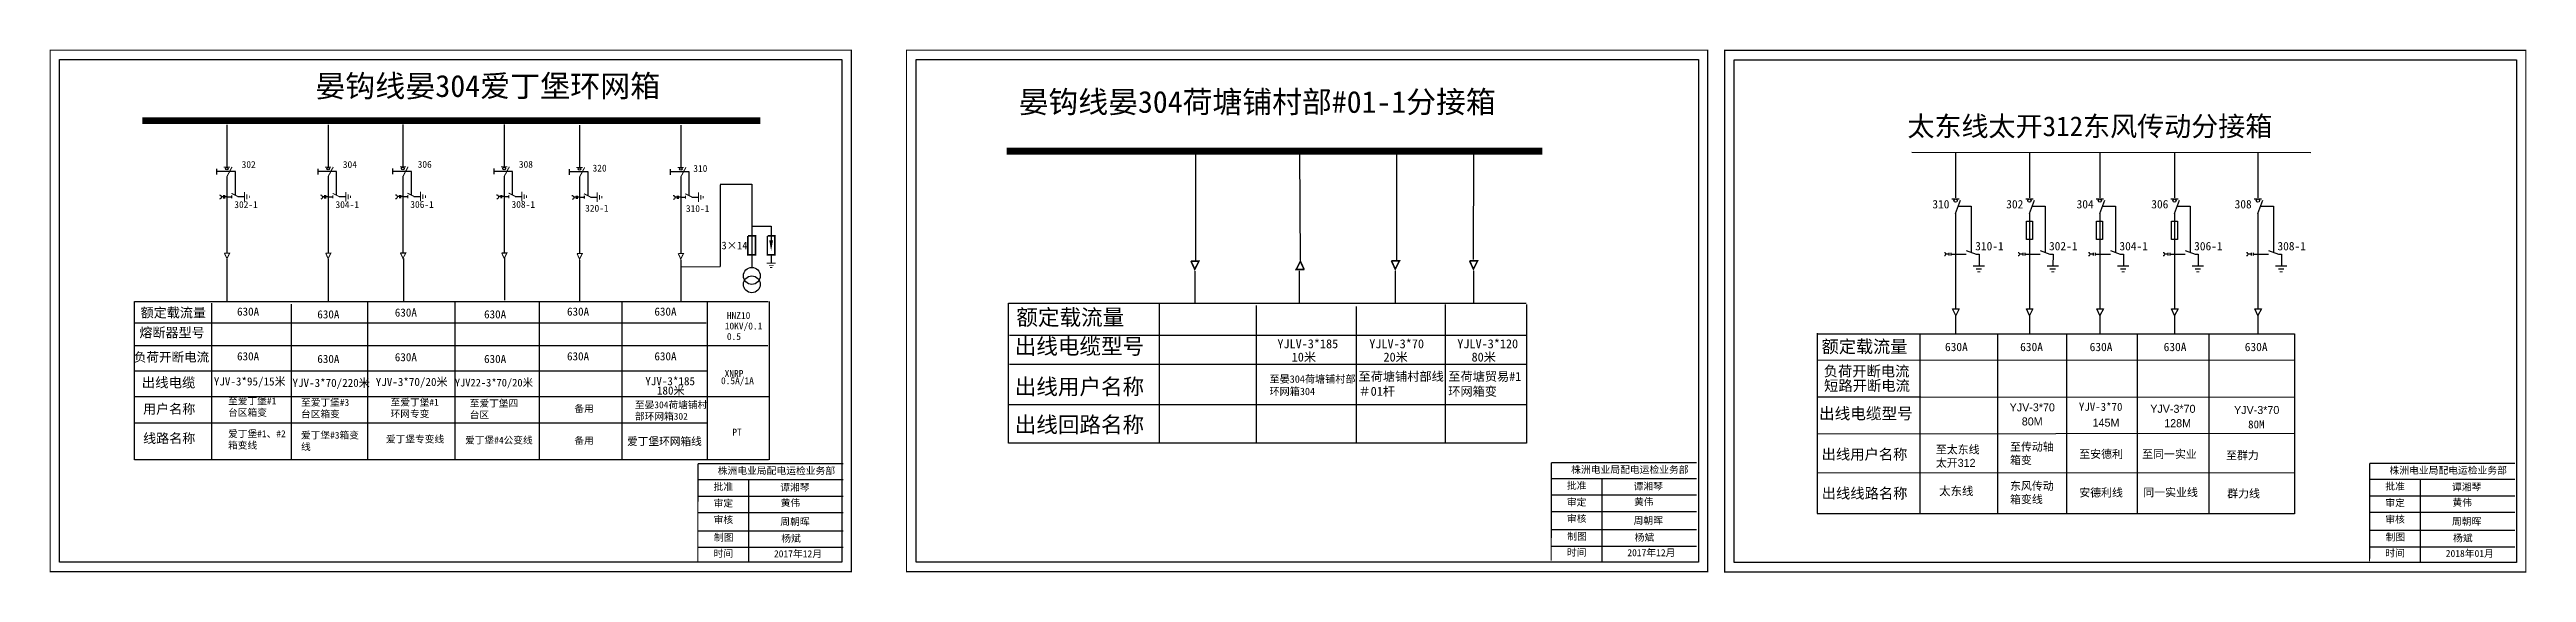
# Model space of a CAD drawing. Extents: x 930 to 1453, y -155 to 115.
# Drawn here: x 1063.5 to 1451.5, y -62 to 20 of the extents above; entities that cross this region are included whole.
import ezdxf

# ---------------------------------------------------------------- set-up
doc = ezdxf.new("R2010")
doc.units = 0
doc.header["$LTSCALE"] = 0.774411
doc.linetypes.add('ACAD_ISO02W100', pattern=[15, 12, -3])
doc.linetypes.add('CENTER', pattern=[50.8, 31.75, -6.35, 6.35, -6.35])
doc.layers.get('0').update_dxf_attribs({"linetype": 'CONTINUOUS'})
doc.layers.add('1', color=7, linetype='CONTINUOUS')
doc.styles.add('HZ', font='')
doc.styles.add('hztxt_txtstyle_2.70_0_0', font='simkai.ttf', dxfattribs={"height": 2.7})
doc.styles.get("Standard").update_dxf_attribs({"font": '', "height": 2.5})
doc.styles.add('STYLE1', font='', dxfattribs={"height": 2.6})
doc.styles.add('字体', font='simkai_0.ttf', dxfattribs={"height": 2.5})
doc.styles.get('HZ').set_extended_font_data('SimSun')
doc.styles.get('Standard').set_extended_font_data('SimSun')
doc.styles.get('STYLE1').set_extended_font_data('SimSun')

msp = doc.modelspace()

# ---------------------------------------------------------------- texts
at = {"color": 0, "style": 'HZ'}
for s, height, p in [('晏钩线晏304荷塘铺村部#01-1分接箱', 3.4262, (1215.3, 10.04)), ('额定载流量', 2.477, (1214.95, -23.23)), ('出线电缆型号', 2.477, (1214.69, -27.77)), ('出线用户名称', 2.477, (1214.69, -34.09)), ('出线回路名称', 2.477, (1214.69, -40.04))]:
    msp.add_text(s, height=height, dxfattribs=at).set_placement(p)
at = {"color": 0}
for s, height, p in [('302', 1.08, (1093.61, 1.4)), ('304', 1.08, (1109.46, 1.4)), ('306', 1.08, (1121.18, 1.43)), ('308', 1.08, (1137.03, 1.43)), ('320', 1.08, (1148.57, 0.84)), ('310', 1.08, (1164.35, 0.78)), ('302-1', 1.08, (1092.46, -4.88)), ('304-1', 1.08, (1108.31, -4.88)), ('306-1', 1.08, (1120.03, -4.85)), ('308-1', 1.08, (1135.88, -4.85)), ('320-1', 1.08, (1147.41, -5.44)), ('310-1', 1.08, (1163.19, -5.5)), ('3×14', 1.2, (1168.76, -11.34)), ('10KV/0.1', 1.08, (1169.28, -23.9)), ('HNZ10', 1.08, (1169.61, -22.25)), ('0.5', 1.08, (1169.61, -25.54)), ('YJLV-3*185', 1.4, (1255.83, -26.84)), ('YJLV-3*70', 1.4, (1270.22, -26.84)), ('YJLV-3*120', 1.4, (1284.01, -26.84)), ('XNRP', 1.08, (1169.26, -31.34)), ('10米', 1.4, (1258.07, -28.92)), ('20米', 1.4, (1272.45, -28.92)), ('80米', 1.4, (1286.24, -28.92)), ('0.5A/1A', 1.08, (1168.69, -32.47))]:
    msp.add_text(s, height=height, dxfattribs=at).set_placement(p)
for s, p in [('310', (1358.41, -4.93)), ('302', (1369.98, -4.93)), ('304', (1381, -4.93)), ('306', (1392.7, -4.93)), ('308', (1405.75, -4.93)), ('310-1', (1365.12, -11.5)), ('302-1', (1376.68, -11.5)), ('304-1', (1387.71, -11.5)), ('306-1', (1399.41, -11.5)), ('308-1', (1412.46, -11.5)), ('630A', (1360.39, -27.29)), ('630A', (1372.16, -27.29)), ('630A', (1383.05, -27.29)), ('630A', (1394.64, -27.29)), ('630A', (1407.34, -27.29)), ('太东线', (1359.47, -49.87))]:
    msp.add_text(s, height=1.312).set_placement(p)
at = {"style": 'HZ'}
for s, height, p in [('额定载流量', 1.969, (1341.07, -27.56)), ('负荷开断电流', 1.641, (1341.39, -31.25)), ('短路开断电流', 1.641, (1341.46, -33.52)), ('出线电缆型号', 1.795, (1340.66, -37.96)), ('出线用户名称', 1.641, (1341.07, -44.27)), ('出线线路名称', 1.641, (1341.08, -50.38))]:
    msp.add_text(s, height=height, dxfattribs=at).set_placement(p)
at = {"color": 0, "insert": (1105.14, 15.97), "char_height": 3.4457, "width": 70.2449, "attachment_point": 1, "style": 'HZ'}
msp.add_mtext('晏钩线晏304爱丁堡环网箱', dxfattribs=at)
at = {"linetype": 'Continuous', "attachment_point": 1, "style": 'STYLE1'}
for s, insert, char_height, width in [('{\\C7;太}东线太开312东风传动分接箱', (1354.5, 9.49), 3.1052, 79.8745), ('至太东线太开{\\f\uffbfﾬￌﾣﾤ_GB2312|b0|i0|c134|p49;312}', (1358.96, -42.08), 1.2537, 7.3795)]:
    msp.add_mtext(s, dxfattribs=dict(at, insert=insert, char_height=char_height, width=width))
at = {"color": 0, "linetype": 'Continuous', "attachment_point": 1}
for s, insert, char_height, width, style in [('{\\fSimSun|b0|i0|c134|p2;额定载流量}', (1077.79, -20.51), 1.5, 11.5496, 'HZ'), ('{\\fSimSun|b0|i0|c134|p2;630A}', (1092.89, -20.46), 1.2717, 10.2259, 'STYLE1'), ('{\\fSimSun|b0|i0|c134|p2;630A}', (1105.46, -20.89), 1.2717, 10.2259, 'STYLE1'), ('{\\fSimSun|b0|i0|c134|p2;630A}', (1117.6, -20.61), 1.2717, 10.2259, 'STYLE1'), ('{\\fSimSun|b0|i0|c134|p2;630A}', (1131.58, -20.89), 1.2717, 10.2259, 'STYLE1'), ('{\\fSimSun|b0|i0|c134|p2;630A}', (1144.57, -20.46), 1.2717, 10.2259, 'STYLE1'), ('{\\fSimSun|b0|i0|c134|p2;630A}', (1158.26, -20.46), 1.2717, 10.2259, 'STYLE1'), ('{\\fSimSun|b0|i0|c134|p2;熔断器型号}', (1077.59, -23.63), 1.5, 11.9792, 'HZ'), ('{\\fSimSun|b0|i0|c134|p2;\\H0.96x;负荷开断电流}', (1076.73, -27.5), 1.5, 13.7159, 'HZ'), ('{\\fSimSun|b0|i0|c134|p2;630A}', (1092.89, -27.46), 1.2717, 10.2259, 'STYLE1'), ('{\\fSimSun|b0|i0|c134|p2;630A}', (1105.46, -27.88), 1.2717, 10.2259, 'STYLE1'), ('{\\fSimSun|b0|i0|c134|p2;630A}', (1117.6, -27.6), 1.2717, 10.2259, 'STYLE1'), ('{\\fSimSun|b0|i0|c134|p2;630A}', (1131.58, -27.88), 1.2717, 10.2259, 'STYLE1'), ('{\\fSimSun|b0|i0|c134|p2;630A}', (1144.57, -27.46), 1.2717, 10.2259, 'STYLE1'), ('{\\fSimSun|b0|i0|c134|p2;630A}', (1158.26, -27.46), 1.2717, 10.2259, 'STYLE1'), ('\\pt18.28;{\\fSimSun|b0|i0|c134|p2;至晏304荷塘铺村部环网箱}304', (1254.59, -31.08), 1.1635, 13.5407, '字体'), ('至荷塘铺村部线＃01杆', (1268.53, -30.55), 1.3999, 13.6853, '字体'), ('至荷塘贸易#1\\P环网箱变', (1282.59, -30.55), 1.4, 19.5132, '字体'), ('{\\fSimSun|b0|i0|c134|p2;出线电缆}', (1077.96, -31.44), 1.5413, 10.5078, 'HZ'), ('{\\fSimSun|b0|i0|c134|p2;YJV-3*95/15米}', (1089.25, -31.4), 1.2717, 11.8169, 'STYLE1'), ('{\\fSimSun|b0|i0|c134|p2;至爱丁堡#1台区箱变}', (1091.49, -34.56), 1.0842, 7.6635, 'STYLE1'), ('{\\fSimSun|b0|i0|c134|p2;YJV-3*70/220米}', (1101.57, -31.63), 1.2717, 13.2145, 'STYLE1'), ('{\\fSimSun|b0|i0|c134|p2;至爱丁堡#3台区箱变}', (1102.91, -34.79), 1.0842, 7.6635, 'STYLE1'), ('{\\fSimSun|b0|i0|c134|p2;YJV-3*70/20米}', (1114.61, -31.48), 1.2717, 11.8169, 'STYLE1'), ('{\\fSimSun|b0|i0|c134|p2;至爱丁堡#1环网专变}', (1116.94, -34.76), 1.0842, 7.9414, 'STYLE1'), ('{\\fSimSun|b0|i0|c134|p2;YJV22-3*70/20米}', (1127, -31.63), 1.2, 13.0003, 'STYLE1'), ('{\\fSimSun|b0|i0|c134|p2;至爱丁堡四台区}', (1129.33, -34.92), 1.0842, 7.9414, 'STYLE1'), ('{\\fSimSun|b0|i0|c134|p2;YJV-3*185}', (1156.83, -31.36), 1.2717, 10.2259, 'STYLE1'), ('{\\fSimSun|b0|i0|c134|p2;180米}', (1158.65, -32.83), 1.2717, 10.2259, 'STYLE1'), ('{\\fSimSun|b0|i0|c134|p2;用户名称}', (1078.17, -35.6), 1.5, 10.2259, 'HZ'), ('{\\fSimSun|b0|i0|c134|p2;备用}', (1145.72, -35.75), 1.0842, 8.4354, 'STYLE1'), ('{\\fSimSun|b0|i0|c134|p2;至晏304荷塘铺村部环网箱302}', (1155.21, -35.16), 1.0842, 12.2284, 'STYLE1'), ('{\\fSimSun|b0|i0|c134|p2;线路名称}', (1078.17, -40.2), 1.5, 10.2259, 'HZ'), ('{\\fSimSun|b0|i0|c134|p2;爱丁堡#1、#2箱变线}', (1091.49, -39.69), 1.0842, 9.3391, 'STYLE1'), ('{\\fSimSun|b0|i0|c134|p2;爱丁堡#3箱变线}', (1102.91, -39.92), 1.0842, 9.3391, 'STYLE1'), ('{\\fSimSun|b0|i0|c134|p2;爱丁堡专变线}', (1116.22, -40.54), 1.0842, 12.2284, 'STYLE1'), ('{\\fSimSun|b0|i0|c134|p2;爱丁堡#4公变线}', (1128.61, -40.7), 1.0842, 12.2284, 'STYLE1'), ('{\\fSimSun|b0|i0|c134|p2;备用}', (1145.72, -40.76), 1.0842, 8.4354, 'STYLE1'), ('{\\fSimSun|b0|i0|c134|p2;爱丁堡环网箱线}', (1153.98, -40.82), 1.2257, 19.7594, 'hztxt_txtstyle_2.70_0_0'), ('{\\fSimSun|b0|i0|c134|p2;PT}', (1170.46, -39.44), 1.0842, 8.4354, 'STYLE1'), ('株洲电业局配电运检业务部', (1168.18, -45.48), 1.0944, 29.9201, '字体'), ('株洲电业局配电运检业务部', (1301.84, -45.31), 1.0944, 29.9201, '字体'), ('{\\fKaiTi_GB2312|b0|i0|c134|p49;批准}', (1167.52, -47.97), 1.0944, 8.5588, '字体'), ('\\f\uffbfﾬￌﾣﾤ_GB2312|b0|i0|c134|p49;审定', (1167.52, -50.57), 1.0944, 8.5588, '字体'), ('谭湘琴', (1177.97, -48.08), 1.094, 8.5588, '字体'), ('黄伟', (1178.02, -50.51), 1.094, 8.5588, '字体'), ('{\\fKaiTi_GB2312|b0|i0|c134|p49;批准}', (1301.17, -47.8), 1.0944, 8.5588, '字体'), ('\\f\uffbfﾬￌﾣﾤ_GB2312|b0|i0|c134|p49;审定', (1301.17, -50.4), 1.0944, 8.5588, '字体'), ('谭湘琴', (1311.62, -47.91), 1.094, 8.5588, '字体'), ('黄伟', (1311.68, -50.35), 1.094, 8.5588, '字体'), ('\\f\uffbfﾬￌﾣﾤ_GB2312|b0|i0|c134|p49;审核', (1167.52, -53.15), 1.0944, 8.5588, '字体'), ('周朝晖', (1177.97, -53.45), 1.094, 8.5588, '字体'), ('\\f\uffbfﾬￌﾣﾤ_GB2312|b0|i0|c134|p49;审核', (1301.17, -52.98), 1.0944, 8.5588, '字体'), ('周朝晖', (1311.62, -53.28), 1.094, 8.5588, '字体'), ('\\f\uffbfﾬￌﾣﾤ_GB2312|b0|i0|c134|p49;制图', (1167.58, -55.93), 1.0944, 8.5588, '字体'), ('杨斌', (1178.13, -56.08), 1.094, 8.5588, '字体'), ('\\f\uffbfﾬￌﾣﾤ_GB2312|b0|i0|c134|p49;制图', (1301.23, -55.76), 1.0944, 8.5588, '字体'), ('\\f\uffbfﾬￌﾣﾤ_GB2312|b0|i0|c134|p49;时间', (1301.17, -58.27), 1.0944, 8.5588, '字体'), ('2017{\\fSimSun|b0|i0|c134|p2;年}12{\\fSimSun|b0|i0|c134|p2;月}', (1310.64, -58.32), 1.0944, 8.5588, '字体'), ('杨斌', (1311.79, -55.92), 1.094, 8.5588, '字体'), ('\\f\uffbfﾬￌﾣﾤ_GB2312|b0|i0|c134|p49;时间', (1167.52, -58.44), 1.0944, 8.5588, '字体'), ('2017{\\fSimSun|b0|i0|c134|p2;年}12{\\fSimSun|b0|i0|c134|p2;月}', (1176.98, -58.49), 1.0944, 8.5588, '字体')]:
    msp.add_mtext(s, dxfattribs=dict(at, insert=insert, char_height=char_height, width=width, style=style))
at = {"color": 1, "linetype": 'Continuous', "char_height": 1.2537, "attachment_point": 1, "style": 'STYLE1'}
for s, insert, width in [('{\\f\uffbfﾬￌﾣﾤ_GB2312|b0|i0|c134|p49;\\C7;YJV-3*70}', (1370.52, -35.47), 7.3795), ('{\\f\uffbfﾬￌﾣﾤ_GB2312|b0|i0|c134|p49;\\C7;80M}', (1372.42, -37.68), 7.3795), ('{\\fSimSun|b0|i0|c134|p2;\\C7;YJV-3*70}', (1381.36, -35.39), 7.3795), ('{\\f\uffbfﾬￌﾣﾤ_GB2312|b0|i0|c134|p49;\\C7;145M}', (1383.51, -37.87), 7.3795), ('{\\f\uffbfﾬￌﾣﾤ_GB2312|b0|i0|c134|p49;\\C7;YJV-3*70}', (1392.54, -35.7), 7.3795), ('{\\f\uffbfﾬￌﾣﾤ_GB2312|b0|i0|c134|p49;\\C7;128M}', (1394.73, -37.95), 7.3795), ('{\\f\uffbfﾬￌﾣﾤ_GB2312|b0|i0|c134|p49;\\C7;YJV-3*70}', (1405.67, -35.89), 7.3795), ('{\\fKaiTi_GB2312|b0|i0|c134|p49;\\C7;80M}', (1407.87, -38.14), 7.3795), ('{\\f\uffbfﾬￌﾣﾤ_GB2312|b0|i0|c134|p49;\\C7;至\\f\uffbfﾬￌﾣﾤ_GB2312|b0|i0|c134|p2;传动轴箱变}', (1370.58, -41.65), 7.3795), ('\\pt8.9553;{\\fSimSun|b0|i0|c134|p2;\\C7;至安德利}', (1381.42, -42.8), 12.1102), ('{\\f\uffbfﾬￌﾣﾤ_GB2312|b0|i0|c134|p49;\\C7;至\\f\uffbfﾬￌﾣﾤ_GB2312|b0|i0|c134|p2;同一实业}', (1391.27, -42.8), 22.4188), ('{\\fKaiTi_GB2312|b0|i0|c134|p49;\\C7;至\\fKaiTi_GB2312|b0|i0|c134|p2;群力}', (1404.41, -42.99), 22.4188), ('{\\f\uffbfﾬￌﾣﾤ_GB2312|b0|i0|c134|p49;\\C7;东风\\f\uffbfﾬￌﾣﾤ_GB2312|b0|i0|c134|p2;传动箱变线}', (1370.58, -47.79), 7.3795), ('{\\f\uffbfﾬￌﾣﾤ_GB2312|b0|i0|c134|p49;\\C7;安德利\\f\uffbfﾬￌﾣﾤ_GB2312|b0|i0|c134|p2;线}', (1381.42, -48.83), 15.3142), ('{\\f\uffbfﾬￌﾣﾤ_GB2312|b0|i0|c134|p2;\\C7;同一实业线}', (1391.45, -48.79), 22.4188), ('{\\fKaiTi_GB2312|b0|i0|c134|p50;\\C256;群力\\fKaiTi_GB2312|b0|i0|c134|p2;线}', (1404.59, -48.98), 22.4188)]:
    msp.add_mtext(s, dxfattribs=dict(at, insert=insert, width=width))
at = {"color": 7, "linetype": 'Continuous', "attachment_point": 1, "style": '字体'}
for s, insert, char_height, width in [('株洲电业局配电运检业务部', (1430.01, -45.42), 1.0944, 29.9201), ('{\\fKaiTi_GB2312|b0|i0|c134|p49;批准}', (1429.35, -47.92), 1.0944, 8.5588), ('\\f\uffbfﾬￌﾣﾤ_GB2312|b0|i0|c134|p49;审定', (1429.35, -50.51), 1.0944, 8.5588), ('谭湘琴', (1439.8, -48.02), 1.094, 8.5588), ('黄伟', (1439.86, -50.46), 1.094, 8.5588), ('\\f\uffbfﾬￌﾣﾤ_GB2312|b0|i0|c134|p49;审核', (1429.35, -53.09), 1.0944, 8.5588), ('周朝晖', (1439.8, -53.4), 1.094, 8.5588), ('\\f\uffbfﾬￌﾣﾤ_GB2312|b0|i0|c134|p49;制图', (1429.41, -55.87), 1.0944, 8.5588), ('杨斌', (1439.96, -56.03), 1.094, 8.5588), ('\\f\uffbfﾬￌﾣﾤ_GB2312|b0|i0|c134|p49;时间', (1429.35, -58.38), 1.0944, 8.5588), ('2018{\\fSimSun|b0|i0|c134|p2;年}01{\\fSimSun|b0|i0|c134|p2;月}', (1438.82, -58.44), 1.0944, 8.5588)]:
    msp.add_mtext(s, dxfattribs=dict(at, insert=insert, char_height=char_height, width=width))

# ---------------------------------------------------------------- blocks, each defined once
blk = doc.blocks.new('JD')
for points in [[(-2, 0.2), (-2, -0.2), (2, 0.2), (2, -0.2)], [(1, -1.2), (1, -0.8), (-1, -1.2), (-1, -0.8)], [(-0.5, -1.8), (-0.5, -2.2), (0.5, -1.8), (0.5, -2.2)]]:
    blk.add_trace(points)

# ---------------------------------------------------------------- linework, layer by layer
at = {"color": 0}
for p, q in [((1091.3, 8.16), (1091.3, 1.55)), ((1107.15, 8.16), (1107.15, 1.55)), ((1118.87, 8.19), (1118.87, 1.58)), ((1134.73, 8.19), (1134.73, 1.58)), ((1146.53, 8.09), (1146.53, 1.48)), ((1162.38, 8.09), (1162.38, 1.48)), ((1242.99, 3.9), (1242.99, -13.2)), ((1091.3, 0.08), (1091.3, -11.93)), ((1107.15, 0.08), (1107.15, -11.93)), ((1118.87, 0.11), (1118.87, -11.9)), ((1134.73, 0.11), (1134.73, -11.9)), ((1146.53, 0.01), (1146.53, -12)), ((1162.38, 0.01), (1162.38, -12)), ((1259.31, 3.8), (1259.38, -13.04)), ((1274.49, 3.8), (1274.49, -13.12)), ((1286.54, 3.8), (1286.51, -12.95)), ((1091.3, -3.11), (1092.05, -3.11)), ((1093.03, -3.09), (1094.04, -3.09)), ((1107.15, -3.11), (1107.9, -3.11)), ((1108.88, -3.09), (1109.9, -3.09)), ((1118.87, -3.08), (1119.62, -3.08)), ((1120.6, -3.06), (1121.61, -3.06)), ((1134.73, -3.08), (1135.47, -3.08)), ((1136.45, -3.06), (1137.47, -3.06)), ((1146.53, -3.18), (1147.28, -3.18)), ((1148.25, -3.16), (1149.27, -3.16)), ((1162.38, -3.18), (1163.13, -3.18)), ((1164.1, -3.16), (1165.12, -3.16)), ((1168.55, -1.14), (1173.5, -1.14)), ((1168.58, -1.23), (1168.58, -14.04)), ((1173.5, -1.14), (1173.5, -14.24)), ((1173.48, -7.71), (1176.54, -7.71)), ((1176.54, -7.71), (1176.54, -9.94)), ((1162.38, -14.08), (1168.58, -14.04)), ((1176.54, -12.29), (1176.54, -13.45)), ((1213.71, -41.73), (1213.71, -19.79)), ((1213.71, -19.79), (1294.81, -19.79)), ((1237.32, -19.79), (1237.32, -41.71)), ((1252.5, -20.17), (1252.5, -41.71)), ((1268.18, -20.3), (1268.18, -41.74)), ((1282.11, -19.98), (1282.11, -41.74)), ((1294.85, -19.98), (1294.85, -41.73)), ((1213.86, -24.78), (1294.81, -24.78)), ((1213.86, -29.33), (1294.81, -29.33)), ((1294.81, -35.72), (1213.71, -35.72)), ((1294.85, -41.73), (1213.71, -41.73))]:
    msp.add_line(p, q, dxfattribs=at)
at = {"linetype": 'Continuous'}
for p, q in [((1355.21, 3.86), (1417.69, 3.8)), ((1362.04, -5.75), (1362.84, -3.63)), ((1373.61, -5.75), (1374.41, -3.63)), ((1384.63, -5.75), (1385.44, -3.63)), ((1396.33, -5.75), (1397.14, -3.63)), ((1409.39, -5.75), (1410.19, -3.63)), ((1362.49, -4.56), (1364.49, -4.56)), ((1364.49, -4.58), (1364.49, -11.81)), ((1374.06, -4.56), (1376.06, -4.56)), ((1376.06, -4.58), (1376.06, -11.81)), ((1385.09, -4.56), (1387.08, -4.56)), ((1387.08, -4.58), (1387.08, -11.81)), ((1396.79, -4.56), (1398.78, -4.56)), ((1398.78, -4.58), (1398.78, -11.81)), ((1409.84, -4.56), (1411.83, -4.56)), ((1411.83, -4.58), (1411.84, -11.81)), ((1363.72, -11.52), (1365.26, -12.1)), ((1375.28, -11.52), (1376.83, -12.1)), ((1386.31, -11.52), (1387.85, -12.1)), ((1398.01, -11.52), (1399.55, -12.1)), ((1411.06, -11.52), (1412.6, -12.1)), ((1365.26, -12.1), (1365.74, -12.1)), ((1376.83, -12.1), (1377.31, -12.1)), ((1387.85, -12.1), (1388.33, -12.1)), ((1399.55, -12.1), (1400.03, -12.1)), ((1412.6, -12.1), (1413.08, -12.1))]:
    msp.add_line(p, q, dxfattribs=at)
for p, q in [((1362.05, 3.72), (1362.05, -3.28)), ((1373.62, 3.72), (1373.62, -3.28)), ((1384.64, 3.72), (1384.64, -3.28)), ((1396.34, 3.72), (1396.34, -3.28)), ((1409.4, 3.72), (1409.4, -3.28)), ((1361.47, -3.43), (1362.63, -3.43)), ((1373.04, -3.43), (1374.2, -3.43)), ((1384.06, -3.43), (1385.22, -3.43)), ((1395.76, -3.43), (1396.92, -3.43)), ((1408.82, -3.43), (1409.98, -3.43)), ((1362.04, -5.75), (1362.05, -20.68)), ((1373.61, -5.75), (1373.62, -20.68)), ((1384.63, -5.75), (1384.64, -20.68)), ((1396.33, -5.75), (1396.34, -20.68)), ((1409.39, -5.75), (1409.4, -20.68)), ((1365.74, -12.1), (1365.74, -13.94)), ((1377.31, -12.1), (1377.3, -13.94)), ((1388.33, -12.1), (1388.33, -13.94)), ((1400.03, -12.1), (1400.03, -13.94)), ((1413.08, -12.1), (1413.08, -13.94)), ((1361.58, -20.67), (1362.61, -20.67)), ((1362.07, -21.7), (1361.59, -20.67)), ((1362.61, -20.67), (1362.07, -21.7)), ((1373.15, -20.67), (1374.17, -20.67)), ((1373.64, -21.7), (1373.16, -20.67)), ((1374.17, -20.67), (1373.64, -21.7)), ((1384.17, -20.67), (1385.2, -20.67)), ((1384.66, -21.7), (1384.18, -20.67)), ((1385.2, -20.67), (1384.66, -21.7)), ((1395.87, -20.67), (1396.9, -20.67)), ((1396.36, -21.7), (1395.88, -20.67)), ((1396.9, -20.67), (1396.36, -21.7)), ((1408.92, -20.67), (1409.95, -20.67)), ((1409.41, -21.7), (1408.94, -20.67)), ((1409.95, -20.67), (1409.41, -21.7)), ((1340.38, -24.6), (1415.13, -24.6)), ((1356.47, -24.73), (1356.47, -52.78)), ((1368.64, -24.73), (1368.64, -52.78)), ((1379.42, -24.73), (1379.42, -52.78)), ((1390.5, -24.73), (1390.5, -52.78)), ((1401.7, -24.6), (1401.7, -52.77)), ((1415.13, -24.6), (1415.13, -52.77)), ((1340.39, -28.7), (1415.13, -28.66)), ((1340.42, -34.47), (1356.54, -34.47)), ((1356.59, -34.47), (1415.13, -34.5)), ((1415.13, -40.19), (1340.39, -40.29)), ((1415.13, -46.39), (1340.37, -46.38)), ((1415.13, -52.77), (1340.38, -52.78))]:
    msp.add_line(p, q)
at = {"color": 0, "linetype": 'CENTER'}
for p, q in [((1091.31, -12.9), (1091.31, -19.54)), ((1107.16, -12.9), (1107.16, -19.54)), ((1118.96, -12.8), (1118.96, -19.43)), ((1134.79, -12.69), (1134.79, -19.32)), ((1146.53, -12.97), (1146.53, -19.61)), ((1162.39, -12.97), (1162.39, -19.61)), ((1242.89, -14.75), (1242.89, -19.72)), ((1259.26, -14.71), (1259.26, -19.69)), ((1274.29, -14.71), (1274.29, -19.69)), ((1286.53, -14.71), (1286.53, -19.69))]:
    msp.add_line(p, q, dxfattribs=at)
at = {"color": 0, "linetype": 'Continuous'}
for p, q in [((1361.01, -12.1), (1360.53, -12.1)), ((1361.01, -11.87), (1361.01, -12.32)), ((1361.32, -11.87), (1361.32, -12.32)), ((1361.34, -12.1), (1363.72, -12.1)), ((1372.58, -12.1), (1372.1, -12.1)), ((1372.58, -11.87), (1372.58, -12.32)), ((1372.89, -11.87), (1372.89, -12.32)), ((1372.91, -12.1), (1375.28, -12.1)), ((1383.6, -12.1), (1383.12, -12.1)), ((1383.6, -11.87), (1383.6, -12.32)), ((1383.91, -11.87), (1383.91, -12.32)), ((1383.93, -12.1), (1386.31, -12.1)), ((1395.3, -12.1), (1394.82, -12.1)), ((1395.3, -11.87), (1395.3, -12.32)), ((1395.61, -11.87), (1395.61, -12.32)), ((1395.63, -12.1), (1398.01, -12.1)), ((1408.36, -12.1), (1407.87, -12.1)), ((1408.36, -11.87), (1408.36, -12.32)), ((1408.67, -11.87), (1408.67, -12.32)), ((1408.68, -12.1), (1411.06, -12.1)), ((1076.81, -19.52), (1176.09, -19.52)), ((1076.81, -44.34), (1076.81, -19.52)), ((1076.81, -22.84), (1166.37, -22.84)), ((1088.9, -19.79), (1088.9, -44.25)), ((1101.36, -19.96), (1101.36, -44.32)), ((1113.34, -19.57), (1113.34, -44.33)), ((1127.01, -19.57), (1127.01, -44.33)), ((1140.21, -19.59), (1140.21, -44.35)), ((1153.13, -19.5), (1153.13, -44.26)), ((1166.54, -19.45), (1166.54, -44.27)), ((1176.22, -19.52), (1176.22, -44.34)), ((1076.81, -26.4), (1176.02, -26.4)), ((1340.36, -24.49), (1340.36, -52.71)), ((1076.81, -30.38), (1166.4, -30.38)), ((1076.81, -34.42), (1176.22, -34.42)), ((1076.81, -38.52), (1166.5, -38.52)), ((1176.12, -44.34), (1076.81, -44.34)), ((1165.08, -47.4), (1187.83, -47.4)), ((1165.08, -50), (1187.83, -50)), ((1172.97, -47.4), (1172.97, -60.34)), ((1298.73, -47.23), (1321.48, -47.23)), ((1298.73, -49.83), (1321.48, -49.83)), ((1306.63, -47.23), (1306.63, -60.17)), ((1165.08, -52.59), (1187.83, -52.59)), ((1298.73, -52.42), (1321.48, -52.42)), ((1165.08, -55.42), (1187.83, -55.42)), ((1165.08, -58.01), (1187.83, -58.01)), ((1298.73, -55.25), (1321.48, -55.25)), ((1298.73, -57.84), (1321.48, -57.84))]:
    msp.add_line(p, q, dxfattribs=at)
at = {"linetype": 'CENTER'}
for p, q in [((1362.06, -21.64), (1362.06, -24.46)), ((1373.63, -21.64), (1373.63, -24.46)), ((1384.65, -21.64), (1384.65, -24.46)), ((1396.35, -21.64), (1396.35, -24.46)), ((1409.4, -21.64), (1409.4, -24.46))]:
    msp.add_line(p, q, dxfattribs=at)
at = {"color": 7, "linetype": 'Continuous'}
for p, q in [((1426.91, -47.35), (1449.66, -47.35)), ((1426.91, -49.94), (1449.66, -49.94)), ((1434.8, -47.35), (1434.8, -60.28)), ((1426.91, -52.54), (1449.66, -52.54)), ((1426.91, -55.36), (1449.66, -55.36)), ((1426.91, -57.95), (1449.66, -57.95))]:
    msp.add_line(p, q, dxfattribs=at)
at = {"color": 0, "linetype": 'Continuous', "const_width": 0.182}
for points in [[(1063.61, 19.86), (1189.1, 19.86), (1189.1, -61.84), (1063.61, -61.84)], [(1197.75, 19.86), (1323.23, 19.86), (1323.23, -61.84), (1197.75, -61.84)]]:
    msp.add_lwpolyline(points, close=True, dxfattribs=at)
at = {"color": 7, "linetype": 'Continuous', "const_width": 0.182}
msp.add_lwpolyline([(1325.89, 19.83), (1451.37, 19.83), (1451.37, -61.88), (1325.89, -61.88)], close=True, dxfattribs=at)
at = {"color": 0, "linetype": 'Continuous'}
for points in [[(1065.09, 18.39), (1187.62, 18.39), (1187.62, -60.36), (1065.09, -60.36)], [(1199.23, 18.39), (1321.76, 18.39), (1321.76, -60.36), (1199.23, -60.36)], [(1373.16, -6.95), (1374.11, -6.95), (1374.11, -9.83), (1373.16, -9.83)], [(1384.11, -6.95), (1385.05, -6.95), (1385.05, -9.83), (1384.11, -9.83)], [(1395.89, -6.95), (1396.83, -6.95), (1396.83, -9.83), (1395.89, -9.83)]]:
    msp.add_lwpolyline(points, close=True, dxfattribs=at)
at = {"color": 7, "linetype": 'Continuous'}
msp.add_lwpolyline([(1327.36, 18.35), (1449.89, 18.35), (1449.89, -60.4), (1327.36, -60.4)], close=True, dxfattribs=at)
at = {"color": 0}
for points, const_width in [([(1078.03, 8.81), (1174.85, 8.81)], 1.08), ([(1090.82, 1.53), (1091.78, 1.53)], 0.162), ([(1091.3, 0.04), (1092.11, 1.57)], 0.162), ([(1106.68, 1.53), (1107.63, 1.53)], 0.162), ([(1107.15, 0.04), (1107.96, 1.57)], 0.162), ([(1118.4, 1.56), (1119.35, 1.56)], 0.162), ([(1118.87, 0.07), (1119.68, 1.6)], 0.162), ([(1134.25, 1.56), (1135.2, 1.56)], 0.162), ([(1134.73, 0.07), (1135.54, 1.6)], 0.162), ([(1146.05, 1.46), (1147.01, 1.46)], 0.162), ([(1146.53, -0.03), (1147.34, 1.5)], 0.162), ([(1161.9, 1.46), (1162.86, 1.46)], 0.162), ([(1162.38, -0.03), (1163.19, 1.5)], 0.162), ([(1092.01, -2.57), (1093.09, -3.11)], 0.162), ([(1092.05, -2.86), (1092.05, -3.36)], 0.162), ([(1107.86, -2.57), (1108.94, -3.11)], 0.162), ([(1107.9, -2.86), (1107.9, -3.36)], 0.162), ([(1119.58, -2.54), (1120.66, -3.08)], 0.162), ([(1119.62, -2.83), (1119.62, -3.33)], 0.162), ([(1135.43, -2.54), (1136.51, -3.08)], 0.162), ([(1135.47, -2.83), (1135.47, -3.33)], 0.162), ([(1147.23, -2.64), (1148.31, -3.18)], 0.162), ([(1147.28, -2.93), (1147.28, -3.43)], 0.162), ([(1163.09, -2.64), (1164.17, -3.18)], 0.162), ([(1163.13, -2.93), (1163.13, -3.43)], 0.162), ([(1172.89, -9.24), (1172.89, -12.22), (1174.08, -12.22), (1174.08, -9.24), (1172.92, -9.24)], 0.252), ([(1175.94, -9.24), (1175.94, -12.22), (1177.14, -12.22), (1177.14, -9.24), (1175.98, -9.24)], 0.252), ([(1090.9, -11.95), (1091.73, -11.95), (1091.31, -12.79), (1090.91, -11.94)], 0.162), ([(1106.76, -11.95), (1107.58, -11.95), (1107.16, -12.79), (1106.77, -11.94)], 0.162), ([(1118.47, -11.92), (1119.3, -11.92), (1118.88, -12.76), (1118.48, -11.91)], 0.162), ([(1134.33, -11.92), (1135.15, -11.92), (1134.73, -12.76), (1134.34, -11.91)], 0.162), ([(1146.13, -12.02), (1146.95, -12.02), (1146.53, -12.86), (1146.14, -12.01)], 0.162), ([(1161.98, -12.02), (1162.81, -12.02), (1162.39, -12.86), (1161.99, -12.01)], 0.162), ([(1242.28, -13.2), (1243.54, -13.2), (1242.89, -14.48), (1242.29, -13.18)], 0.248), ([(1260.04, -14.5), (1258.78, -14.5), (1259.43, -13.22), (1260.03, -14.52)], 0.248), ([(1273.68, -13.16), (1274.94, -13.16), (1274.29, -14.44), (1273.69, -13.14)], 0.248), ([(1285.92, -13.16), (1287.18, -13.16), (1286.53, -14.44), (1285.93, -13.14)], 0.248)]:
    msp.add_lwpolyline(points, dxfattribs=dict(at, const_width=const_width))
for points in [[(1089.67, 1.29), (1089.67, 0.38)], [(1105.52, 1.29), (1105.52, 0.38)], [(1117.24, 1.32), (1117.24, 0.41)], [(1133.09, 1.32), (1133.09, 0.41)], [(1144.89, 1.22), (1144.89, 0.32)], [(1160.75, 1.22), (1160.75, 0.32)], [(1090.76, -3.1), (1090.42, -3.1)], [(1090.76, -2.88), (1090.76, -3.37)], [(1090.91, -2.88), (1090.91, -3.37)], [(1091.3, -3.1), (1090.91, -3.1)], [(1106.61, -3.1), (1106.27, -3.1)], [(1106.61, -2.88), (1106.61, -3.37)], [(1106.76, -2.88), (1106.76, -3.37)], [(1107.15, -3.1), (1106.76, -3.1)], [(1118.33, -3.07), (1117.99, -3.07)], [(1118.33, -2.85), (1118.33, -3.34)], [(1118.48, -2.85), (1118.48, -3.34)], [(1118.87, -3.07), (1118.48, -3.07)], [(1134.18, -3.07), (1133.84, -3.07)], [(1134.18, -2.85), (1134.18, -3.34)], [(1134.33, -2.85), (1134.33, -3.34)], [(1134.72, -3.07), (1134.33, -3.07)], [(1145.98, -3.17), (1145.64, -3.17)], [(1145.98, -2.94), (1145.98, -3.44)], [(1146.14, -2.94), (1146.14, -3.44)], [(1146.53, -3.17), (1146.14, -3.17)], [(1161.84, -3.17), (1161.49, -3.17)], [(1161.84, -2.94), (1161.84, -3.44)], [(1161.99, -2.94), (1161.99, -3.44)], [(1162.38, -3.17), (1161.99, -3.17)]]:
    msp.add_lwpolyline(points, dxfattribs=at)
at = {"color": 0, "linetype": 'ACAD_ISO02W100'}
for points in [[(1092.63, -2.86), (1092.63, 0.83), (1089.67, 0.83)], [(1108.48, -2.86), (1108.48, 0.83), (1105.52, 0.83)], [(1120.2, -2.83), (1120.2, 0.86), (1117.24, 0.86)], [(1136.05, -2.83), (1136.05, 0.86), (1133.09, 0.86)], [(1147.86, -2.92), (1147.86, 0.77), (1144.89, 0.77)], [(1163.71, -2.92), (1163.71, 0.77), (1160.75, 0.77)]]:
    msp.add_lwpolyline(points, dxfattribs=at)
at = {"color": 0}
for points, format in [([(1090.13, -2.83, -0.877934), (1090.14, -3.48)], "xyb"), ([(1105.98, -2.83, -0.877934), (1105.99, -3.48)], "xyb"), ([(1117.7, -2.79, -0.877934), (1117.71, -3.45)], "xyb"), ([(1133.55, -2.79, -0.877934), (1133.56, -3.45)], "xyb"), ([(1145.35, -2.89, -0.877934), (1145.36, -3.55)], "xyb"), ([(1161.2, -2.89, -0.877934), (1161.22, -3.55)], "xyb"), ([(1176.54, -9.91, 0.588, 0, 0), (1176.54, -11.58, 0, 0, 0)], "xyseb")]:
    msp.add_lwpolyline(points, format=format, dxfattribs=at)
at = {"color": 0, "linetype": 'Continuous', "const_width": 0.182}
for points in [[(1165.08, -44.93), (1165.06, -60.3)], [(1165.08, -44.93), (1187.83, -44.93)], [(1298.73, -44.76), (1298.72, -60.13)], [(1298.73, -44.76), (1321.48, -44.76)]]:
    msp.add_lwpolyline(points, dxfattribs=at)
at = {"color": 7, "linetype": 'Continuous', "const_width": 0.182}
for points in [[(1426.91, -44.87), (1426.89, -60.24)], [(1426.91, -44.87), (1449.66, -44.87)]]:
    msp.add_lwpolyline(points, dxfattribs=at)
at = {"color": 0}
for centre, radius in [((1091.3, 1.3), 0.208), ((1107.15, 1.3), 0.208), ((1118.87, 1.33), 0.208), ((1134.73, 1.33), 0.208), ((1146.53, 1.24), 0.208), ((1162.38, 1.24), 0.208), ((1173.52, -15.51), 1.32), ((1173.52, -16.83), 1.32)]:
    msp.add_circle(centre, radius, dxfattribs=at)
for centre in [(1362.05, -3.71), (1373.62, -3.71), (1384.64, -3.71), (1396.34, -3.71), (1409.4, -3.71)]:
    msp.add_circle(centre, 0.252)
at = {"color": 0, "linetype": 'Continuous'}
for centre in [(1360.3, -12.1), (1371.87, -12.1), (1382.89, -12.1), (1394.59, -12.1), (1407.64, -12.1)]:
    msp.add_arc(centre, 0.227, 268.8681, 90.9872, dxfattribs=at)
for points in [[(1364.78, -13.87), (1364.78, -14.05), (1366.62, -13.87), (1366.62, -14.05)], [(1366.16, -14.51), (1366.16, -14.33), (1365.24, -14.51), (1365.24, -14.33)], [(1365.47, -14.79), (1365.47, -14.97), (1365.93, -14.79), (1365.93, -14.97)], [(1376.35, -13.87), (1376.35, -14.05), (1378.19, -13.87), (1378.19, -14.05)], [(1377.73, -14.51), (1377.73, -14.33), (1376.81, -14.51), (1376.81, -14.33)], [(1377.04, -14.79), (1377.04, -14.97), (1377.5, -14.79), (1377.5, -14.97)], [(1387.37, -13.87), (1387.37, -14.05), (1389.21, -13.87), (1389.21, -14.05)], [(1388.75, -14.51), (1388.75, -14.33), (1387.83, -14.51), (1387.83, -14.33)], [(1388.06, -14.79), (1388.06, -14.97), (1388.52, -14.79), (1388.52, -14.97)], [(1399.07, -13.87), (1399.07, -14.05), (1400.91, -13.87), (1400.91, -14.05)], [(1400.45, -14.51), (1400.45, -14.33), (1399.53, -14.51), (1399.53, -14.33)], [(1399.76, -14.79), (1399.76, -14.97), (1400.22, -14.79), (1400.22, -14.97)], [(1412.13, -13.87), (1412.13, -14.05), (1413.96, -13.87), (1413.96, -14.05)], [(1413.51, -14.51), (1413.51, -14.33), (1412.59, -14.51), (1412.59, -14.33)], [(1412.82, -14.79), (1412.82, -14.97), (1413.28, -14.79), (1413.28, -14.97)]]:
    msp.add_trace(points)
at = {"layer": '1', "color": 0, "const_width": 1.09}
msp.add_lwpolyline([(1213.41, 4.04), (1297.34, 4.04)], dxfattribs=at)

# ---------------------------------------------------------------- block references
at = {"color": 0, "xscale": 0.3780000000000641, "yscale": 0.3780000000000641, "zscale": 0.378, "rotation": 90}
for p in [(1094.06, -3.12), (1109.91, -3.12), (1121.63, -3.09), (1137.48, -3.09), (1149.28, -3.19), (1165.14, -3.19)]:
    msp.add_blockref('JD', p, dxfattribs=at)
at = {"color": 0, "xscale": 0.3527999999862459, "yscale": 0.3527999999373606, "zscale": 0.3527999999999999}
msp.add_blockref('JD', (1176.56, -13.5), dxfattribs=at)

msp.set_redraw_order([(e.dxf.handle, doc.entitydb.next_handle()) for e in msp.query("TEXT MTEXT ATTDEF DIMENSION ARC_DIMENSION")])  # texts and dimensions are drawn at this point

doc.saveas('drawing.dxf')
